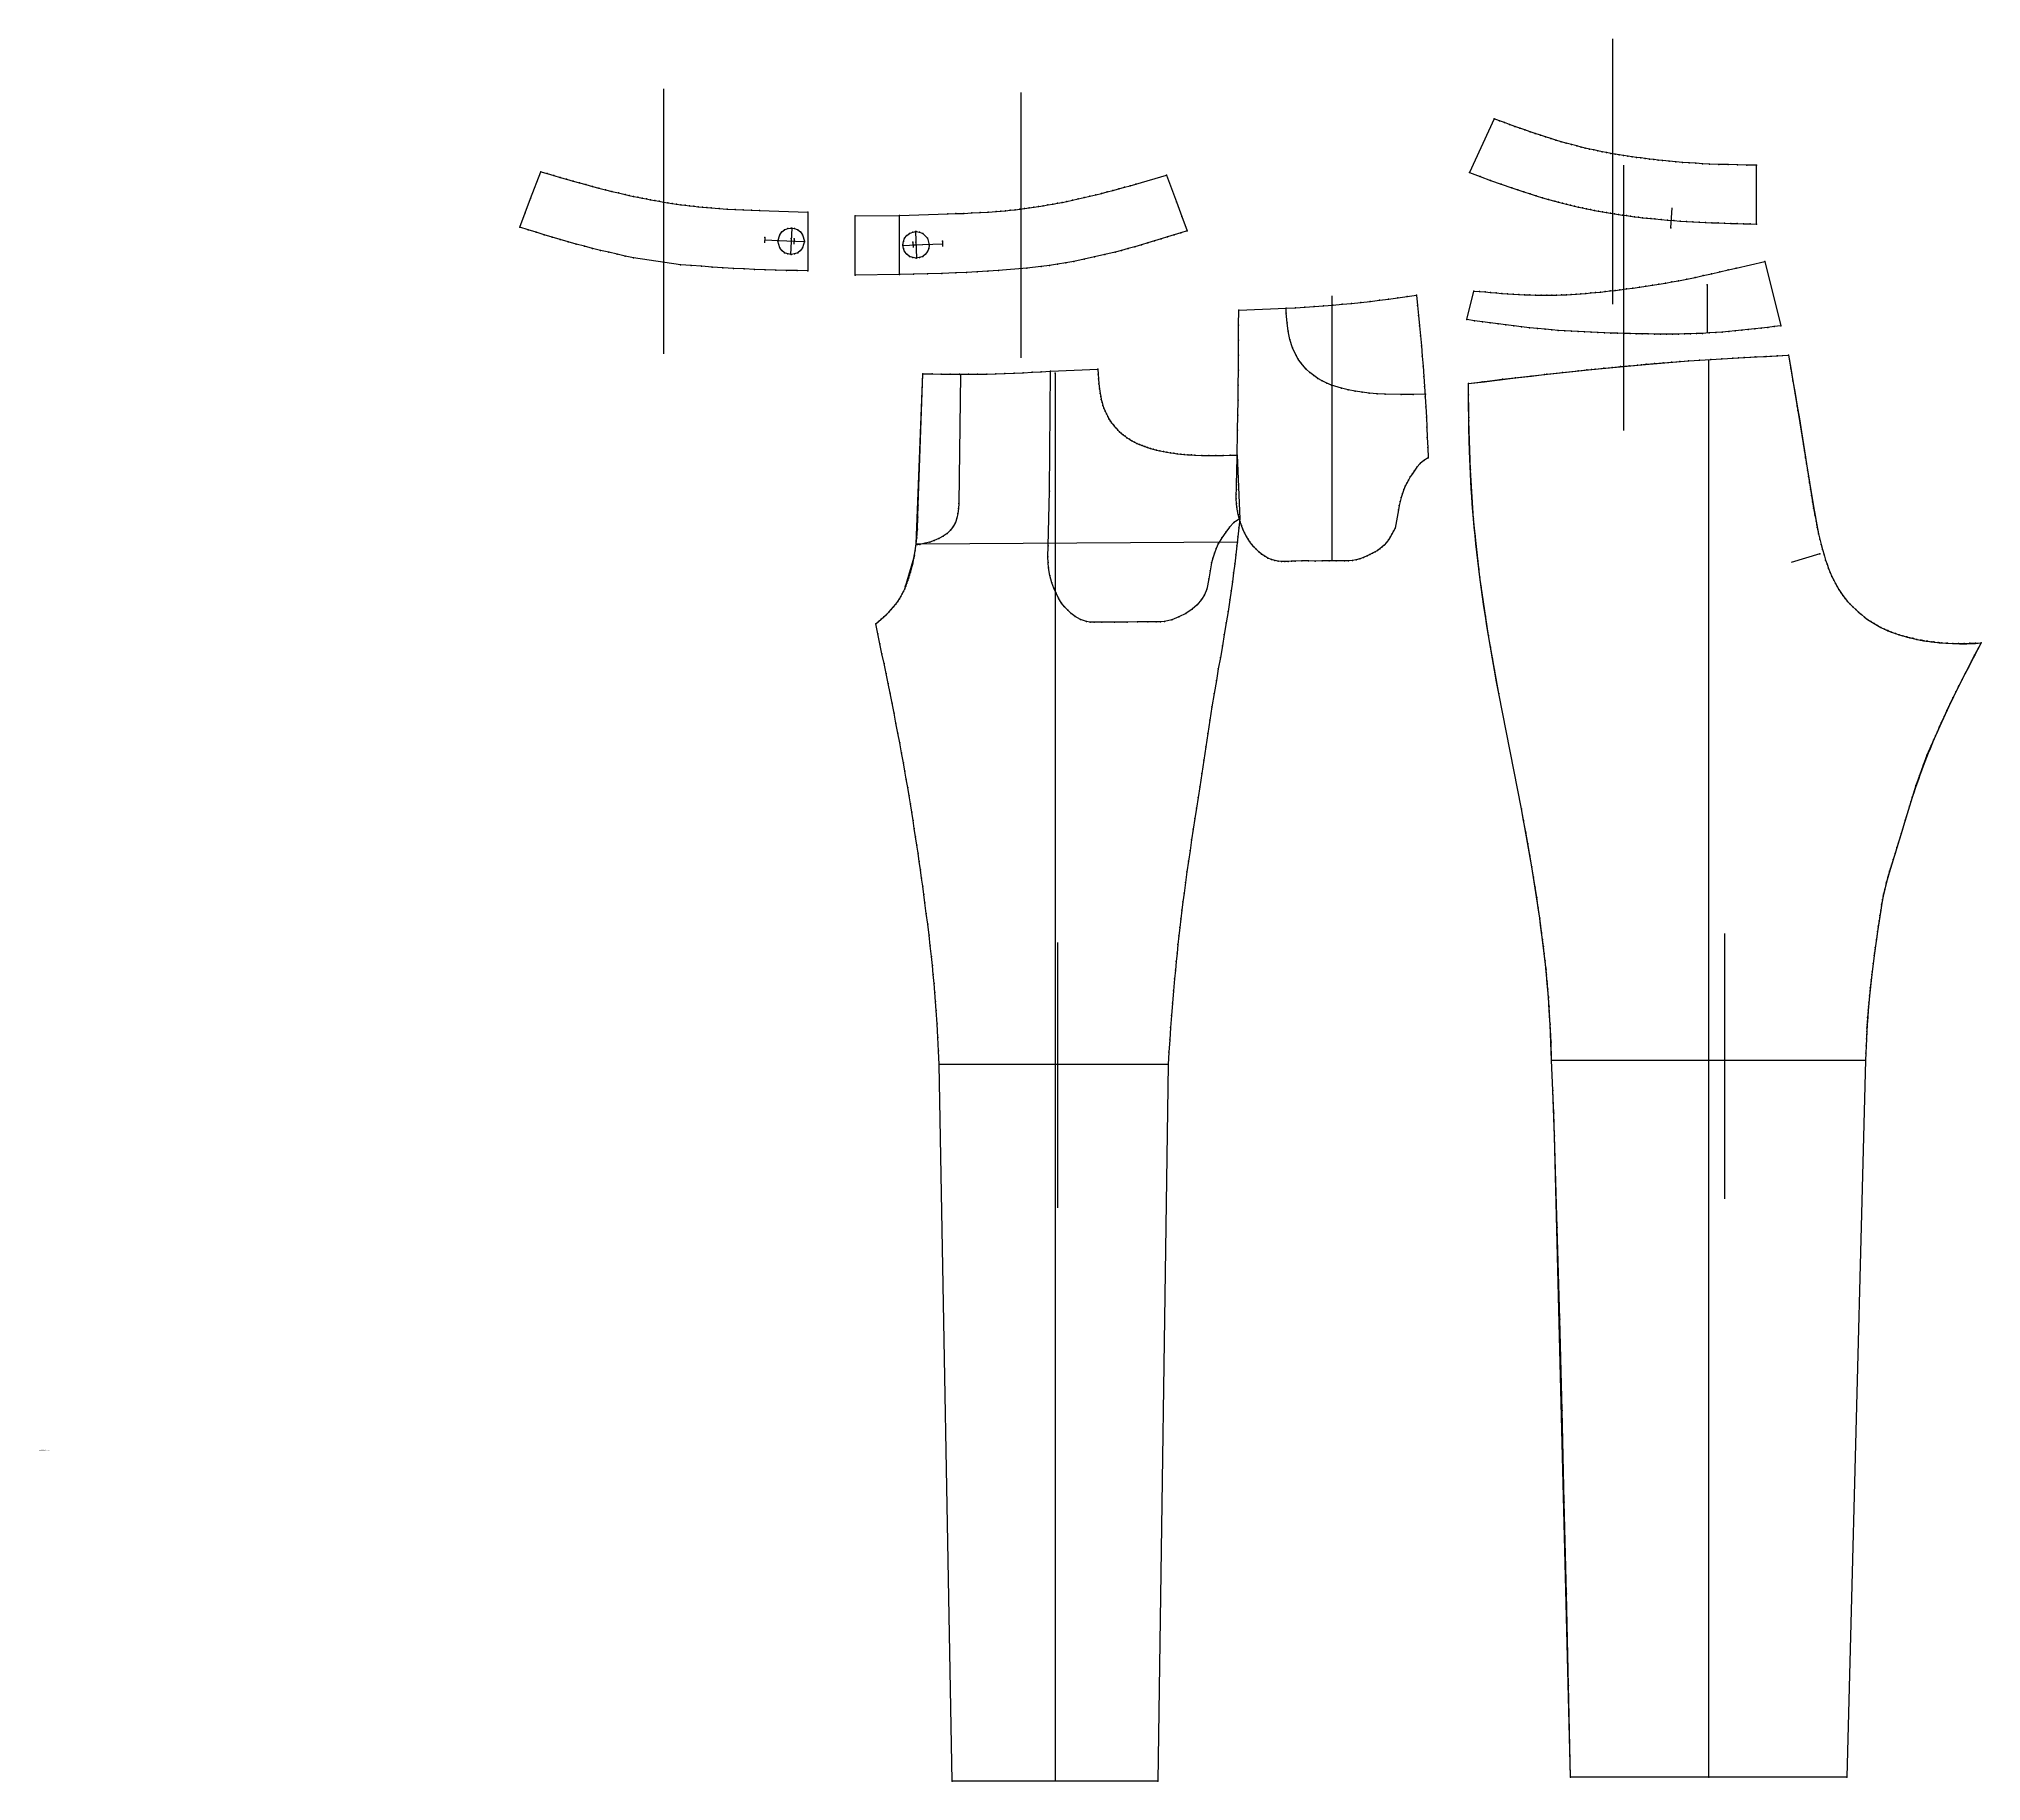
# Model space of a CAD drawing. Extents: x 0 to 1318, y -225 to 958.
import ezdxf

# ---------------------------------------------------------------- set-up
doc = ezdxf.new("R2010")
doc.units = 0

# ---------------------------------------------------------------- blocks, each defined once
blk = doc.blocks.new('BLK_1_1_M')
at = {"layer": '1'}
blk.add_lwpolyline([(1039.460938, -221.726318), (1038.084351, -159.564514), (1036.686157, -97.421814), (1035.244141, -35.291412), (1033.735718, 26.833588), (1032.138306, 88.959991), (1030.429565, 151.094757), (1028.586914, 213.24469), (1028.098145, 228.638031), (1027.543213, 244.02887), (1026.661865, 264.544495), (1026.418823, 270.591614), (1026.168091, 276.636536), (1025.901367, 282.679077), (1025.610962, 288.719238), (1025.288452, 294.756775), (1024.926025, 300.79187), (1024.515625, 306.824219), (1024.04895, 312.853882), (1023.631287, 317.674133), (1023.175781, 322.490112), (1022.685547, 327.302307), (1022.163391, 332.111206), (1021.612305, 336.917114), (1021.035217, 341.720398), (1020.43512, 346.521545), (1019.81488, 351.320923), (1019.17749, 356.118958), (1018.525879, 360.916077), (1017.55304, 367.91394), (1016.550415, 374.904297), (1015.51123, 381.887695), (1014.428772, 388.864746), (1013.296387, 395.83606), (1011.952332, 403.703369), (1010.548889, 411.557922), (1009.0979, 419.403564), (1007.611145, 427.243835), (1006.100342, 435.082397), (990.798828, 513.432983), (989.31488, 521.276489), (987.857849, 529.12207), (986.437439, 536.973267), (985.063416, 544.833313), (983.745544, 552.705505), (982.69574, 559.276306), (981.689026, 565.851807), (980.721924, 572.432495), (979.791077, 579.018616), (978.892944, 585.610718), (978.02417, 592.209167), (977.301636, 597.866394), (976.6026, 603.52478), (975.930847, 609.185242), (975.290405, 614.848755), (974.685059, 620.516174), (974.118774, 626.188477), (973.595459, 631.866577), (973.166199, 636.95282), (972.773499, 642.041016), (972.416077, 647.131165), (972.092529, 652.223145), (971.801575, 657.317078), (971.54187, 662.412964), (971.312012, 667.510986), (971.110718, 672.610962), (970.936646, 677.712952), (970.723083, 685.365479), (970.558594, 693.016357), (970.433228, 700.666748), (970.337158, 708.317505), (970.260498, 715.969849), (970.193359, 723.624878), (980.841187, 724.911194), (991.486511, 726.191162), (1002.131409, 727.458923), (1012.77771, 728.708679), (1023.427551, 729.934265), (1034.082886, 731.130005), (1044.745728, 732.289856), (1050.48999, 732.897461), (1056.234619, 733.492126), (1061.979736, 734.073303), (1067.725708, 734.640381), (1073.472412, 735.19281), (1079.220337, 735.729919), (1084.969604, 736.251221), (1090.720215, 736.756042), (1096.472534, 737.243774), (1102.226807, 737.713928), (1107.983032, 738.165894), (1113.741577, 738.598938), (1119.502441, 739.012695), (1127.044067, 739.524536), (1134.585693, 740.005676), (1142.127808, 740.4599), (1149.670654, 740.891113), (1157.214355, 741.303223), (1164.759521, 741.699951), (1172.306152, 742.085327), (1179.854614, 742.463196), (1187.405273, 742.837402), (1188.909302, 734.19928), (1190.40564, 725.562073), (1191.888184, 716.923828), (1193.35083, 708.282227), (1194.787476, 699.635437), (1196.191895, 690.981018), (1197.558105, 682.317017), (1198.225342, 677.981873), (1198.885254, 673.646057), (1199.542236, 669.310303), (1200.200684, 664.975342), (1200.865234, 660.641785), (1201.540283, 656.310425), (1202.230225, 651.981995), (1202.939819, 647.657166), (1203.673462, 643.33667), (1204.435425, 639.02124), (1205.230469, 634.711609), (1206.062988, 630.408447), (1206.937256, 626.112549), (1207.858154, 621.824463), (1208.679321, 618.199036), (1209.549438, 614.586182), (1210.482178, 610.990173), (1211.491455, 607.4151), (1212.59082, 603.865173), (1213.534912, 601.07312), (1214.549805, 598.306702), (1215.642822, 595.570557), (1216.821411, 592.869507), (1218.092529, 590.208191), (1219.210693, 588.055176), (1220.396484, 585.93866), (1221.651489, 583.86322), (1222.977051, 581.833435), (1224.375, 579.854004), (1225.846436, 577.929504), (1227.51416, 575.922241), (1229.261597, 573.984009), (1231.082886, 572.112976), (1232.972046, 570.30719), (1234.923218, 568.564819), (1236.93042, 566.883972), (1238.990967, 565.262451), (1241.099854, 563.707703), (1243.257324, 562.225464), (1245.463135, 560.821106), (1247.717407, 559.500183), (1250.02002, 558.268311), (1252.43457, 557.099426), (1254.892578, 556.023865), (1257.388916, 555.033691), (1259.917847, 554.120972), (1262.473877, 553.277954), (1265.051758, 552.49646), (1267.401733, 551.836365), (1269.762939, 551.221436), (1272.134277, 550.651733), (1274.515259, 550.127502), (1276.904785, 549.648682), (1279.302124, 549.215637), (1281.706299, 548.828308), (1284.116577, 548.486938), (1286.532104, 548.19165), (1288.951904, 547.942566), (1291.375244, 547.739807), (1295.188843, 547.513), (1299.006104, 547.385681), (1302.826416, 547.341248), (1306.64978, 547.363037), (1310.475464, 547.434204), (1314.303345, 547.538025), (1318.132813, 547.657959), (1315.959229, 543.529053), (1313.78894, 539.399536), (1311.625, 535.267883), (1309.470215, 531.132263), (1307.327637, 526.991333), (1305.200439, 522.843262), (1303.091553, 518.686523), (1301.003784, 514.519531), (1298.940308, 510.340637), (1296.904175, 506.148254), (1294.898193, 501.940674), (1292.925415, 497.716309), (1290.988892, 493.473694), (1289.687256, 490.562134), (1288.404297, 487.642395), (1287.139893, 484.7146), (1285.894043, 481.778687), (1284.666748, 478.835083), (1283.458008, 475.883728), (1282.267822, 472.924927), (1281.096191, 469.95874), (1279.943115, 466.985168), (1278.808472, 464.004578), (1277.692505, 461.017029), (1276.594971, 458.022705), (1275.515991, 455.021667), (1274.455566, 452.014038), (1273.413574, 449.000061), (1272.390015, 445.979797), (1271.38501, 442.953552), (1270.39856, 439.921265), (1269.43042, 436.883179), (1266.563599, 427.550842), (1263.766479, 418.199646), (1260.931641, 408.850525), (1259.683838, 404.850586), (1258.429321, 400.853333), (1257.187256, 396.853882), (1255.976318, 392.847168), (1254.81604, 388.828491), (1253.725098, 384.792847), (1252.722656, 380.735352), (1251.928955, 377.162842), (1251.20752, 373.574646), (1250.547852, 369.973022), (1249.938965, 366.360168), (1249.370361, 362.738342), (1248.831177, 359.109802), (1248.310791, 355.476746), (1247.79834, 351.841553), (1247.03125, 346.40332), (1246.268555, 340.968201), (1245.519531, 335.534607), (1244.793579, 330.100525), (1244.099854, 324.664429), (1243.447754, 319.224548), (1242.846558, 313.779175), (1242.305664, 308.326416), (1241.881104, 303.474182), (1241.506104, 298.618225), (1241.174194, 293.758789), (1240.879272, 288.896118), (1240.615112, 284.030518), (1240.375488, 279.162231), (1240.154175, 274.291626), (1239.944946, 269.418884), (1239.741699, 264.544373), (1226.941406, -221.725708)], close=True, dxfattribs=at)
at = {"layer": '2'}
for p in [(1119.502441, 739.012695), (1153.453857, 741.14209), (1187.405273, 742.837402), (1187.405273, 742.837402), (993.376953, 726.659058), (1021.832703, 729.858582), (1053.793213, 733.215759), (1087.626221, 736.409668), (970.193359, 723.624878), (970.193359, 723.624878), (1193.710083, 705.475891), (970.344727, 698.284668), (1199.001953, 673.202393), (971.490967, 665.040283), (973.595459, 631.866577), (1208.663818, 608.055908), (978.024109, 592.209167), (983.745544, 552.705505), (1318.132813, 547.657959), (1318.132813, 547.657959), (1313.690674, 539.455688), (1302.52124, 517.785278), (990.798828, 513.432983), (1006.100342, 435.082397), (1269.43042, 436.883179), (1260.881836, 408.688782), (1013.296326, 395.83606), (1018.525818, 360.916077), (1022.844727, 325.872192), (1026.660645, 264.544373), (1026.661865, 264.544495), (1026.661865, 264.544495), (1239.741699, 264.544373), (1239.741699, 264.544373), (1027.543213, 244.02887), (1028.586914, 213.24469), (1039.460938, -221.726318), (1039.460938, -221.726318), (1133.324463, -221.725708), (1226.941284, -221.725708), (1226.941406, -221.725708)]:
    blk.add_point(p, dxfattribs=at)
at = {"layer": '3'}
for p in [(1107.983032, 738.165894), (1113.741577, 738.598938), (1119.502441, 739.012695), (1127.044067, 739.524536), (1134.585693, 740.005676), (1142.127808, 740.4599), (1149.670654, 740.891113), (1157.214355, 741.303223), (1164.759521, 741.699951), (1172.306152, 742.085327), (1179.854614, 742.463196), (991.486511, 726.191162), (1002.131409, 727.458923), (1012.77771, 728.708679), (1023.427551, 729.934265), (1034.082886, 731.130005), (1044.745728, 732.289856), (1050.48999, 732.897461), (1056.234619, 733.492126), (1061.979736, 734.073303), (1067.725708, 734.640381), (1073.472412, 735.19281), (1079.220337, 735.729919), (1084.969604, 736.251221), (1090.720215, 736.756042), (1096.472534, 737.243774), (1102.226807, 737.713928), (1188.909302, 734.19928), (1190.40564, 725.562073), (970.260498, 715.969849), (979.519531, 724.878906), (980.841187, 724.911194), (1191.888184, 716.923828), (970.337158, 708.317505), (970.433228, 700.666748), (1193.35083, 708.282227), (1194.787476, 699.635437), (970.558594, 693.016357), (1196.191895, 690.981018), (970.723083, 685.365479), (970.936646, 677.712952), (971.110718, 672.610962), (1197.558105, 682.317017), (1198.225342, 677.981873), (1198.885254, 673.646057), (971.312012, 667.510986), (971.54187, 662.412964), (1199.542236, 669.310303), (1200.200684, 664.975342), (1200.865234, 660.641785), (971.801575, 657.317078), (972.092529, 652.223145), (972.416077, 647.131165), (1201.540283, 656.310425), (1201.564209, 656.674194), (1202.230225, 651.981995), (1202.939819, 647.657166), (972.773499, 642.041016), (973.166199, 636.95282), (1203.673462, 643.33667), (1204.387695, 640.19696), (1204.435425, 639.02124), (1205.230469, 634.711609), (1205.477539, 634.05957), (973.595459, 631.866577), (974.118774, 626.188477), (974.685059, 620.516174), (1206.062988, 630.408447), (1206.61792, 627.933594), (1206.937256, 626.112549), (1207.858154, 621.824463), (1207.858154, 621.824463), (975.290405, 614.848755), (975.930847, 609.185242), (1208.66394, 618.195984), (1208.679321, 618.199036), (1209.530518, 614.58252), (1209.549438, 614.586182), (1210.467529, 610.987305), (1210.482178, 610.990173), (1211.484375, 607.413757), (1211.491455, 607.4151), (976.6026, 603.52478), (977.301636, 597.866394), (1212.59082, 603.865173), (1212.59082, 603.865173), (1213.534912, 601.07312), (1213.53772, 601.07373), (1214.549805, 598.306702), (1214.553345, 598.307373), (1215.642822, 595.570557), (1215.645752, 595.571045), (978.02417, 592.209167), (978.892944, 585.610718), (1216.821411, 592.869507), (1216.822876, 592.86969), (1218.092529, 590.208191), (1218.092529, 590.208191), (1219.209961, 588.055054), (1219.210693, 588.055176), (1220.395508, 585.938477), (1220.396484, 585.93866), (1221.650513, 583.863037), (1221.651489, 583.86322), (1222.97644, 581.833313), (1222.977051, 581.833435), (979.791077, 579.018616), (980.721924, 572.432495), (1224.374634, 579.854004), (1224.375, 579.854004), (1225.846436, 577.929504), (1225.846436, 577.929504), (1227.51416, 575.922241), (1227.514404, 575.922241), (1229.261597, 573.984009), (1229.261963, 573.983887), (1231.082886, 572.112976), (1231.083252, 572.112793), (1232.972046, 570.30719), (1232.972412, 570.307007), (1234.923218, 568.564819), (1234.923462, 568.564697), (1236.93042, 566.883972), (1236.93042, 566.883972), (981.689026, 565.851807), (982.69574, 559.276306), (1238.990601, 565.262695), (1238.990967, 565.262451), (1241.099365, 563.708252), (1241.099854, 563.707703), (1243.256592, 562.226074), (1243.257324, 562.225464), (1245.462402, 560.821777), (1245.463135, 560.821106), (1247.716919, 559.50061), (1247.717407, 559.500183), (1250.02002, 558.268311), (1250.02002, 558.268311), (1252.43457, 557.099426), (1252.435303, 557.098572), (1254.892578, 556.023865), (1254.894287, 556.021973), (1257.388916, 555.033691), (1257.391113, 555.030945), (1259.917847, 554.120972), (1259.920166, 554.118042), (983.745544, 552.705505), (985.063416, 544.833313), (1262.473877, 553.277954), (1262.475586, 553.275757), (1265.051758, 552.49646), (1265.051758, 552.49646), (1267.401733, 551.836365), (1268.203857, 551.625854), (1269.762939, 551.221436), (1271.373779, 550.838135), (1272.134277, 550.651733), (1274.515259, 550.127502), (1274.560791, 550.133057), (1276.904785, 549.648682), (1277.763794, 549.510132), (1279.302124, 549.215637), (1280.981934, 548.968994), (1281.706299, 548.828308), (1284.116577, 548.486938), (1285.463867, 548.350464), (1286.532104, 548.19165), (1288.951904, 547.942566), (1289.962891, 547.867004), (1291.375244, 547.739807), (1294.476685, 547.495911), (1295.188843, 547.513), (1299.006104, 547.385681), (1299.025146, 547.22406), (1302.826416, 547.341248), (1303.575684, 547.085754), (1306.64978, 547.363037), (1308.126709, 547.122803), (1310.475464, 547.434204), (1314.130127, 547.426697), (1314.303345, 547.538025), (1315.959229, 543.529053), (986.437439, 536.973267), (987.857849, 529.12207), (1309.470215, 531.132263), (1311.625, 535.267883), (1313.78894, 539.399536), (989.31488, 521.276489), (1301.003784, 514.519531), (1303.091553, 518.686523), (1305.200439, 522.843262), (1307.327637, 526.991333), (990.798828, 513.432983), (1294.898193, 501.940674), (1296.152832, 504.616699), (1296.904175, 506.148254), (1298.940308, 510.340637), (1289.687256, 490.562134), (1290.017578, 491.338684), (1290.988892, 493.473694), (1292.925415, 497.716309), (1283.458008, 475.883728), (1284.1521, 478.138611), (1284.666748, 478.835083), (1285.894043, 481.778687), (1287.139893, 484.7146), (1288.404297, 487.642395), (1278.697998, 464.774353), (1278.808472, 464.004578), (1279.943115, 466.985168), (1281.096191, 469.95874), (1281.346558, 471.487823), (1282.267822, 472.924927), (1273.413574, 449.000061), (1273.878662, 450.896484), (1274.455566, 452.014038), (1275.515991, 455.021667), (1276.209473, 457.863556), (1276.594971, 458.022705), (1277.692505, 461.017029), (1006.100342, 435.082397), (1269.43042, 436.883179), (1270.39856, 439.921265), (1271.38501, 442.953552), (1272.390015, 445.979797), (1007.611145, 427.243835), (1266.563599, 427.550842), (1009.0979, 419.403564), (1010.548889, 411.557922), (1260.931641, 408.850525), (1263.766479, 418.199646), (1011.952332, 403.703369), (1013.296387, 395.83606), (1257.187256, 396.853882), (1258.429321, 400.853333), (1259.683838, 404.850586), (1014.428772, 388.864746), (1253.725098, 384.792847), (1253.899658, 385.439667), (1254.81604, 388.828491), (1255.200439, 390.111969), (1255.976318, 392.847168), (1256.578857, 394.764893), (1015.51123, 381.887695), (1016.550415, 374.904297), (1250.547852, 369.973022), (1250.800293, 371.16333), (1251.20752, 373.574646), (1251.695557, 375.962952), (1251.928955, 377.162842), (1252.722656, 380.735352), (1252.722656, 380.735352), (1017.55304, 367.91394), (1018.525879, 360.916077), (1019.17749, 356.118958), (1248.831177, 359.109802), (1249.370361, 362.738342), (1249.938965, 366.360168), (1249.994385, 366.345154), (1019.81488, 351.320923), (1020.43512, 346.521545), (1247.03125, 346.40332), (1247.79834, 351.841553), (1247.79834, 351.841553), (1248.310791, 355.476746), (1021.035217, 341.720398), (1021.612305, 336.917114), (1022.163391, 332.111206), (1244.793579, 330.100525), (1245.519531, 335.534607), (1245.679199, 337.290283), (1246.268555, 340.968201), (1022.685547, 327.302307), (1023.175781, 322.490112), (1023.631287, 317.674133), (1023.69989, 316.69519), (1243.447754, 319.224548), (1243.831055, 322.703186), (1244.099854, 324.664429), (1024.04895, 312.853882), (1024.458374, 307.510986), (1024.515625, 306.824219), (1241.881104, 303.474182), (1242.291748, 308.180603), (1242.305664, 308.326416), (1242.846558, 313.779175), (1024.926025, 300.79187), (1025.05896, 298.31015), (1025.288452, 294.756775), (1241.078369, 293.628357), (1241.174194, 293.758789), (1241.506104, 298.618225), (1241.64209, 300.908112), (1025.580322, 289.103394), (1025.610962, 288.719238), (1025.901367, 282.679077), (1026.234619, 276.830688), (1240.233643, 279.098755), (1240.375488, 279.162231), (1240.606323, 286.366302), (1240.615112, 284.030518), (1240.879272, 288.896118), (1026.168091, 276.636536), (1026.418823, 270.591614), (1239.944946, 269.418884), (1240.154175, 274.291626), (1027.543213, 244.02887), (1028.098145, 228.638031), (1028.586914, 213.24469), (1030.429565, 151.094757), (1032.138306, 88.959991), (1033.735718, 26.833588), (1035.244141, -35.291412), (1036.686157, -97.421814), (1038.084351, -159.564514)]:
    blk.add_point(p, dxfattribs=at)
at = {"layer": '7'}
blk.add_line((1144.163086, 170.555542), (1144.163086, 350.555542), dxfattribs=at)
at = {"layer": '8'}
blk.add_lwpolyline([(1039.460938, -221.726318), (1028.586914, 213.24469), (1027.543213, 244.02887), (1026.661865, 264.544495), (1026.234619, 276.830688), (1025.580322, 289.103394), (1025.05896, 298.31015), (1024.458374, 307.510986), (1023.69989, 316.69519), (1022.844727, 325.872192), (1018.525818, 360.916077), (1013.296326, 395.83606), (1006.100342, 435.082397), (990.798828, 513.432983), (983.745544, 552.705505), (978.024109, 592.209167), (973.595459, 631.866577), (971.490967, 665.040283), (970.344727, 698.284668), (970.193359, 723.624878), (979.519531, 724.878906), (993.376953, 726.659058), (1021.832703, 729.858582), (1053.793213, 733.215759), (1087.626221, 736.409668), (1119.502441, 739.012695), (1153.453857, 741.14209), (1187.405273, 742.837402), (1193.710083, 705.475891), (1199.001953, 673.202393), (1201.564209, 656.674194), (1204.387695, 640.19696), (1205.477539, 634.05957), (1206.61792, 627.933594), (1207.858154, 621.824463), (1208.66394, 618.195984), (1209.530518, 614.58252), (1210.467529, 610.987305), (1211.484375, 607.413757), (1212.59082, 603.865173), (1213.53772, 601.07373), (1214.553345, 598.307373), (1215.645752, 595.571045), (1216.822876, 592.86969), (1218.092529, 590.208191), (1219.209961, 588.055054), (1220.395508, 585.938477), (1221.650513, 583.863037), (1222.97644, 581.833313), (1224.374634, 579.854004), (1225.846436, 577.929504), (1227.514404, 575.922241), (1229.261963, 573.983887), (1231.083252, 572.112793), (1232.972412, 570.307007), (1234.923462, 568.564697), (1236.93042, 566.883972), (1238.990601, 565.262695), (1241.099365, 563.708252), (1243.256592, 562.226074), (1245.462402, 560.821777), (1247.716919, 559.50061), (1250.02002, 558.268311), (1252.435303, 557.098572), (1254.894287, 556.021973), (1257.391113, 555.030945), (1259.920166, 554.118042), (1262.475586, 553.275757), (1265.051758, 552.49646), (1268.203857, 551.625854), (1271.373779, 550.838135), (1274.560791, 550.133057), (1277.763794, 549.510132), (1280.981934, 548.968994), (1285.463867, 548.350464), (1289.962891, 547.867004), (1294.476685, 547.495911), (1299.025146, 547.22406), (1303.575684, 547.085754), (1308.126709, 547.122803), (1314.130127, 547.426697), (1318.132813, 547.657959), (1313.690674, 539.455688), (1302.52124, 517.785278), (1296.152832, 504.616699), (1290.017578, 491.338684), (1284.1521, 478.138611), (1281.346558, 471.487823), (1278.697998, 464.774353), (1276.209473, 457.863556), (1273.878662, 450.896484), (1269.43042, 436.883179), (1260.881836, 408.688782), (1256.578857, 394.764893), (1255.200439, 390.111969), (1253.899658, 385.439667), (1252.722656, 380.735352), (1251.695557, 375.962952), (1250.800293, 371.16333), (1249.994385, 366.345154), (1247.79834, 351.841553), (1245.679199, 337.290283), (1243.831055, 322.703186), (1242.291748, 308.180603), (1241.64209, 300.908112), (1241.078369, 293.628357), (1240.606323, 286.366302), (1240.233643, 279.098755), (1239.741699, 264.544373), (1226.941284, -221.725708), (1039.460938, -221.726318)], close=True, dxfattribs=at)
for points in [[(1133.324463, -221.725708), (1133.324463, 739.944092)], [(1208.663818, 608.055908), (1189.249756, 602.3479)], [(1026.660645, 264.544373), (1239.741699, 264.544861)]]:
    blk.add_lwpolyline(points, dxfattribs=at)
blk = doc.blocks.new('BLK_2_1_M')
at = {"layer": '1'}
blk.add_lwpolyline([(619.915344, -224.528137), (610.916382, 261.741882), (610.486755, 270.90686), (610.034058, 280.067139), (609.534668, 289.22467), (608.964722, 298.381348), (608.535339, 304.483398), (608.064941, 310.580566), (607.553711, 316.673706), (607.001892, 322.763306), (606.409668, 328.849854), (605.777283, 334.934326), (604.967346, 342.229919), (604.108521, 349.517212), (603.208679, 356.798828), (602.275452, 364.077454), (601.316772, 371.355774), (600.565308, 376.96106), (599.803223, 382.564087), (599.029907, 388.164917), (598.244812, 393.763489), (597.447449, 399.359863), (596.637207, 404.953918), (595.81366, 410.545654), (594.976135, 416.135132), (594.124268, 421.722168), (593.257385, 427.306885), (592.375, 432.88916), (591.476624, 438.469055), (590.561646, 444.04657), (589.629578, 449.621521), (588.67981, 455.193909), (587.711975, 460.763855), (586.725342, 466.33136), (585.502075, 473.08728), (584.252686, 479.837219), (582.979248, 486.581543), (581.683716, 493.321045), (580.368042, 500.056274), (579.034363, 506.787659), (577.68457, 513.515869), (576.320618, 520.241577), (574.94458, 526.96521), (573.558472, 533.687317), (572.164185, 540.40863), (570.763733, 547.129639), (569.359192, 553.850952), (567.952454, 560.573059), (569.785889, 562.158447), (571.60675, 563.752441), (573.40271, 565.364014), (575.161316, 567.002441), (576.8703, 568.67688), (578.517273, 570.396606), (580.089966, 572.170776), (581.575928, 574.008606), (582.962891, 575.919128), (584.018494, 577.54303), (585.003723, 579.216064), (585.923218, 580.933167), (586.781677, 582.689331), (587.583801, 584.479675), (588.334229, 586.299072), (589.03772, 588.142578), (589.698853, 590.005249), (590.322449, 591.88208), (590.913086, 593.768005), (591.475464, 595.658081), (592.778076, 600.435974), (593.865601, 605.242859), (594.708618, 610.107056), (595.412231, 615.004578), (600.006958, 730.269775), (606.189819, 730.171875), (612.370605, 730.082947), (618.549988, 730.012085), (624.728394, 729.968384), (630.906555, 729.960632), (637.084839, 729.99823), (643.263977, 730.089966), (649.442078, 730.241882), (655.617249, 730.44812), (661.790466, 730.699341), (667.962524, 730.986816), (674.134521, 731.30127), (680.30719, 731.633972), (686.481567, 731.975586), (718.731262, 733.392273), (718.900269, 730.081726), (719.100647, 726.774963), (719.36499, 723.474121), (719.725586, 720.181885), (720.214966, 716.900452), (720.598694, 714.862488), (721.049011, 712.83606), (721.570618, 710.826599), (722.168335, 708.839539), (722.846863, 706.880188), (723.610901, 704.954041), (724.465271, 703.066406), (725.414673, 701.222778), (726.223267, 699.818848), (727.089722, 698.447388), (728.011841, 697.110291), (728.987305, 695.80957), (730.013733, 694.546997), (731.088867, 693.324585), (732.210449, 692.144226), (733.376099, 691.007751), (734.583557, 689.917114), (735.830505, 688.874207), (737.114624, 687.880981), (738.433655, 686.93927), (740.062744, 685.876709), (741.734497, 684.888367), (743.445007, 683.970154), (745.19043, 683.118225), (746.967041, 682.328674), (748.770874, 681.597717), (750.598145, 680.921143), (752.445068, 680.295349), (754.3078, 679.716309), (756.182434, 679.180054), (758.503174, 678.57373), (760.834412, 678.024658), (763.175171, 677.530029), (765.524658, 677.087219), (767.881897, 676.693481), (770.245972, 676.346191), (772.616028, 676.042603), (774.991089, 675.78009), (777.3703, 675.555786), (779.752808, 675.367188), (782.137573, 675.211426), (784.523804, 675.085938), (789.302734, 674.91626), (794.081055, 674.840454), (798.859131, 674.839355), (803.637451, 674.894165), (808.416443, 674.985779), (813.196655, 675.095154), (815.043579, 631.901367), (814.370605, 625.780457), (813.692139, 619.661865), (813.002441, 613.546143), (812.295776, 607.433533), (811.566284, 601.324463), (810.80835, 595.21936), (810.016113, 589.118591), (809.183838, 583.022583), (808.305847, 576.931641), (807.105713, 569.110352), (805.838501, 561.301208), (804.521606, 553.500732), (803.172363, 545.705261), (801.808105, 537.911438), (800.446045, 530.115662), (799.103638, 522.314392), (797.596375, 513.305237), (796.131653, 504.292053), (794.701904, 495.275208), (793.299438, 486.255005), (791.916748, 477.231689), (790.546143, 468.205505), (789.180054, 459.176819), (787.810852, 450.146057), (786.709778, 442.922424), (785.606567, 435.700806), (784.505249, 428.480225), (783.410034, 421.259583), (782.325134, 414.037964), (781.254578, 406.814392), (780.202637, 399.587646), (779.17334, 392.356873), (778.170837, 385.121033), (777.199341, 377.879089), (776.448486, 372.092346), (775.72052, 366.304016), (775.015808, 360.513611), (774.334473, 354.72113), (773.676697, 348.926147), (773.042786, 343.128601), (772.4328, 337.328247), (771.847107, 331.52478), (771.285767, 325.718018), (770.749084, 319.907654), (770.024536, 311.603638), (769.344116, 303.298462), (768.700317, 294.99176), (768.085815, 286.683167), (767.493164, 278.372253), (766.914917, 270.058533), (766.343628, 261.741882), (759.344055, -224.528137)], close=True, dxfattribs=at)
at = {"layer": '2'}
for p in [(600.006958, 730.269775), (625.49646, 729.515381), (686.481567, 731.975586), (689.62854, 730.821472), (718.731262, 733.392273), (813.196655, 675.095154), (685.77478, 650.722839), (596.66095, 641.056458), (624.361206, 642.290039), (815.043579, 631.901367), (815.043579, 631.900879), (594.21344, 607.192078), (595.412231, 615.004578), (595.412231, 615.004089), (685.050903, 613.589844), (813.484741, 616.028564), (587.952454, 585.671143), (792.585083, 584.089844), (567.952454, 560.573059), (738.472534, 561.848083), (610.916382, 261.741882), (766.343628, 261.741882), (766.343628, 261.741333), (619.915344, -224.528137), (759.344055, -224.528137)]:
    blk.add_point(p, dxfattribs=at)
at = {"layer": '3'}
for p in [(606.189819, 730.171875), (612.370605, 730.082947), (618.549988, 730.012085), (624.728394, 729.968384), (630.906555, 729.960632), (637.084839, 729.99823), (643.263977, 730.089966), (649.442078, 730.241882), (655.617249, 730.44812), (661.790466, 730.699341), (667.962524, 730.986816), (674.134521, 731.30127), (680.30719, 731.633972), (718.900269, 730.081726), (719.100647, 726.774963), (719.36499, 723.474121), (719.725586, 720.181885), (720.214966, 716.900452), (720.598694, 714.862488), (721.049011, 712.83606), (721.570618, 710.826599), (722.168335, 708.839539), (722.846863, 706.880188), (723.610901, 704.954041), (724.465271, 703.066406), (725.414673, 701.222778), (726.223267, 699.818848), (727.089722, 698.447388), (728.011841, 697.110291), (728.987305, 695.80957), (730.013733, 694.546997), (731.088867, 693.324585), (732.210449, 692.144226), (733.376099, 691.007751), (734.583557, 689.917114), (735.830505, 688.874207), (737.114624, 687.880981), (738.433655, 686.93927), (740.062744, 685.876709), (741.734497, 684.888367), (743.445007, 683.970154), (745.19043, 683.118225), (746.967041, 682.328674), (748.770874, 681.597717), (750.598145, 680.921143), (752.445068, 680.295349), (754.3078, 679.716309), (756.182434, 679.180054), (758.503174, 678.57373), (760.834412, 678.024658), (763.175171, 677.530029), (765.524658, 677.087219), (767.881897, 676.693481), (770.245972, 676.346191), (772.616028, 676.042603), (774.991089, 675.78009), (777.3703, 675.555786), (779.752808, 675.367188), (782.137573, 675.211426), (784.523804, 675.085938), (789.302734, 674.91626), (794.081055, 674.840454), (798.859131, 674.839355), (803.637451, 674.894165), (808.416443, 674.985779), (596.519775, 632.983276), (623.743591, 635.513855), (624.19519, 638.876038), (596.242249, 624.914185), (613.792358, 620.141541), (616.352173, 622.027893), (618.631287, 624.238281), (620.552612, 626.691467), (622.073608, 629.399963), (623.096558, 632.390686), (805.447693, 622.920959), (808.097778, 626.351746), (811.062866, 629.473083), (813.692139, 619.661865), (814.370605, 625.780457), (594.708618, 610.107056), (595.839478, 618.960083), (597.776794, 614.533752), (601.443787, 615.334656), (604.60498, 616.172058), (607.708374, 617.194153), (610.830994, 618.516968), (797.791382, 608.535278), (799.010193, 611.736328), (800.395142, 614.863647), (802.713257, 619.010376), (812.295776, 607.433533), (813.002441, 613.546143), (590.913086, 593.768005), (591.475464, 595.658569), (591.475464, 595.658081), (592.778076, 600.435974), (593.050171, 601.36438), (593.865601, 605.242859), (684.814087, 606.094788), (684.934204, 602.381714), (685.235229, 598.674866), (686.016479, 593.516235), (794.827515, 596.656982), (795.766296, 601.992859), (796.683472, 605.290161), (810.80835, 595.21936), (811.566284, 601.324463), (585.923218, 580.933167), (586.781677, 582.689331), (587.583801, 584.479675), (588.334229, 586.299072), (589.03772, 588.142578), (589.698853, 590.005249), (589.779419, 590.642517), (590.322449, 591.88208), (687.462952, 588.513367), (688.798218, 584.917786), (690.319458, 581.395874), (791.065247, 580.406738), (794.112183, 591.25946), (809.183838, 583.022583), (810.016113, 589.118591), (575.161316, 567.002441), (576.8703, 568.67688), (578.517273, 570.396606), (580.089966, 572.170776), (581.575928, 574.008606), (582.962891, 575.919128), (584.018494, 577.54303), (585.003723, 579.216064), (692.037842, 577.995972), (694.046265, 574.766663), (696.038696, 572.210022), (698.260132, 569.844788), (700.676514, 567.664673), (778.322388, 567.68689), (782.643677, 570.522339), (786.07019, 573.579773), (789.019348, 577.101379), (807.105713, 569.110352), (808.305847, 576.931641), (569.359192, 553.850952), (569.785889, 562.158447), (571.60675, 563.752441), (573.40271, 565.364014), (703.262573, 565.688354), (706.951538, 563.49646), (711.011536, 562.149048), (713.578247, 561.7948), (716.172729, 561.683289), (721.446167, 561.754944), (729.956421, 561.857056), (745.586975, 562.063965), (752.696167, 562.094788), (758.318726, 561.967773), (761.106506, 561.993164), (763.875366, 562.235046), (768.863159, 563.47876), (773.676392, 565.376892), (805.838501, 561.301208), (570.763733, 547.129639), (803.172363, 545.705261), (804.521606, 553.500732), (572.164185, 540.40863), (573.558472, 533.687317), (800.446045, 530.115662), (801.808105, 537.911438), (574.94458, 526.96521), (576.320618, 520.241577), (799.103638, 522.314392), (577.68457, 513.515869), (579.034363, 506.787659), (796.131653, 504.292053), (797.596375, 513.305237), (580.368042, 500.056274), (581.683716, 493.321045), (794.701904, 495.275208), (582.979248, 486.581543), (584.252686, 479.837219), (791.916748, 477.231689), (793.299438, 486.255005), (585.502075, 473.08728), (586.725342, 466.33136), (790.546143, 468.205505), (587.711975, 460.763855), (588.67981, 455.193909), (589.629578, 449.621521), (787.810852, 450.146057), (789.180054, 459.176819), (590.561646, 444.04657), (591.476624, 438.469055), (785.606567, 435.700806), (786.709778, 442.922424), (592.375, 432.88916), (593.257385, 427.306885), (784.505249, 428.480225), (594.124268, 421.722168), (594.976135, 416.135132), (595.81366, 410.545654), (782.325134, 414.037964), (783.410034, 421.259583), (596.637207, 404.953918), (597.447449, 399.359863), (780.202637, 399.587646), (781.254578, 406.814392), (598.244812, 393.763489), (599.029907, 388.164917), (599.803223, 382.564087), (778.170837, 385.121033), (779.17334, 392.356873), (600.565308, 376.96106), (601.316772, 371.355774), (776.448486, 372.092346), (777.199341, 377.879089), (602.275452, 364.077454), (603.208679, 356.798828), (775.015808, 360.513611), (775.72052, 366.304016), (604.108521, 349.517212), (773.042786, 343.128601), (773.676697, 348.926147), (774.334473, 354.72113), (604.967346, 342.229919), (605.777283, 334.934326), (771.847107, 331.52478), (772.4328, 337.328247), (606.409668, 328.849854), (607.001892, 322.763306), (607.553711, 316.673706), (770.749084, 319.907654), (771.285767, 325.718018), (608.064941, 310.580566), (608.535339, 304.483398), (769.344116, 303.298462), (770.024536, 311.603638), (608.964722, 298.381348), (768.700317, 294.99176), (609.534668, 289.22467), (610.034058, 280.067139), (767.493164, 278.372253), (768.085815, 286.683167), (610.486755, 270.90686), (766.914917, 270.058533)]:
    blk.add_point(p, dxfattribs=at)
at = {"layer": '7'}
blk.add_line((691.498047, 164.432068), (691.498047, 344.432068), dxfattribs=at)
at = {"layer": '8'}
for points in [[(595.412231, 615.004089), (595.839478, 618.960083), (596.242249, 624.914185), (596.519775, 632.983276), (596.66095, 641.056458), (600.006958, 730.269287)], [(625.49646, 729.515381), (624.358765, 642.578064)], [(685.050903, 613.589844), (685.77478, 650.722839), (686.480347, 731.992249)], [(689.62854, 730.821472), (689.629761, -224.528137)], [(624.361206, 642.290039), (624.19519, 638.876038), (623.743591, 635.513855), (623.096558, 632.390686), (622.073608, 629.399963), (620.552612, 626.691467), (618.631287, 624.238281), (616.352173, 622.027893), (613.792358, 620.141541), (610.830994, 618.516968), (607.708374, 617.194153), (604.60498, 616.172058), (601.443787, 615.334656), (597.776794, 614.533752), (595.313354, 614.092773)], [(815.043579, 631.900879), (811.062866, 629.473083), (808.097778, 626.351746), (805.447693, 622.920959), (802.713257, 619.010376), (800.395142, 614.863647), (799.010193, 611.736328), (797.791382, 608.535278), (796.683472, 605.290161), (795.766296, 601.992859), (794.827515, 596.656982), (794.112183, 591.25946), (792.585083, 584.089355)], [(813.484741, 616.028564), (595.370728, 614.62915)], [(738.472534, 561.848083), (729.956421, 561.857056), (721.446167, 561.754944), (716.172729, 561.683289), (713.578247, 561.7948), (711.011536, 562.149048), (706.951538, 563.49646), (703.262573, 565.688354), (700.676514, 567.664673), (698.260132, 569.844788), (696.038696, 572.210022), (694.046265, 574.766663), (692.037842, 577.995972), (690.319458, 581.395874), (688.798218, 584.917786), (687.462952, 588.513367), (686.016479, 593.516235), (685.235229, 598.674866), (684.934204, 602.381714), (684.814087, 606.094788), (685.050842, 613.590393)], [(792.585083, 584.089844), (791.065247, 580.406738), (789.019348, 577.101379), (786.07019, 573.579773), (782.643677, 570.522339), (778.322388, 567.68689), (773.676392, 565.376892), (768.863159, 563.47876), (763.875366, 562.235046), (761.106506, 561.993164), (758.318726, 561.967773), (752.696167, 562.094788), (745.586975, 562.063965), (738.472534, 561.847534)], [(766.343628, 261.741333), (610.916382, 261.741333)]]:
    blk.add_lwpolyline(points, dxfattribs=at)
blk.add_lwpolyline([(587.952454, 585.671143), (589.779419, 590.642517), (591.475464, 595.658569), (593.050171, 601.36438), (594.21344, 607.192078), (587.952454, 585.671143)], close=True, dxfattribs=at)
blk = doc.blocks.new('BLK_5_1_M')
at = {"layer": '1'}
blk.add_lwpolyline([(812.845581, 654.984131), (813.23114, 673.550232), (813.569458, 692.117004), (813.719543, 702.278076), (813.844849, 712.436646), (813.948914, 722.593628), (814.035278, 732.75), (814.107544, 742.906494), (814.169189, 753.064148), (814.223816, 763.223694), (814.274963, 773.386108), (846.52478, 774.76355), (852.861755, 775.151917), (859.195862, 775.549988), (865.526855, 775.967834), (871.854553, 776.415283), (878.17865, 776.902466), (884.498901, 777.43927), (890.815186, 778.035767), (897.124939, 778.698242), (903.42688, 779.420044), (909.722778, 780.191223), (916.014343, 781.002014), (922.303345, 781.842529), (928.591431, 782.703003), (934.880493, 783.573608), (935.584961, 776.692261), (936.282837, 769.812317), (936.967651, 762.932678), (937.632813, 756.052246), (938.272095, 749.170044), (938.878845, 742.284729), (939.446716, 735.395447), (939.969238, 728.500916), (940.44165, 721.606262), (940.868469, 714.710205), (941.256287, 707.812561), (941.611511, 700.913208), (941.940796, 694.012024), (942.250671, 687.108765), (942.547668, 680.203308), (942.838257, 673.295532), (940.008972, 671.529358), (937.411865, 669.510437), (935.193298, 667.049255), (933.242249, 664.315247), (931.915283, 662.313538), (930.636597, 660.289795), (929.420959, 658.237976), (928.283264, 656.152039), (927.238403, 654.02594), (926.301208, 651.853638), (925.329895, 649.179077), (924.506836, 646.446655), (923.801453, 643.671265), (923.183411, 640.867798), (922.622192, 638.051208), (920.379761, 625.483643), (919.308655, 623.433655), (918.210449, 621.409973), (917.056885, 619.438599), (915.819824, 617.545471), (914.471191, 615.756592), (912.982788, 614.0979), (911.573486, 612.78894), (910.057922, 611.58551), (908.452698, 610.476746), (906.774658, 609.451782), (905.040527, 608.499756), (903.267029, 607.609802), (901.471069, 606.771118), (899.018372, 605.71167), (896.535645, 604.795593), (893.999817, 604.090698), (891.404541, 603.645325), (888.766296, 603.42157), (886.113342, 603.362), (880.490845, 603.489014), (875.753357, 603.509216), (871.012268, 603.406494), (866.267151, 603.241821), (861.704895, 603.320557), (857.129517, 603.331421), (852.524597, 603.208679), (850.211914, 603.086365), (847.898132, 602.965576), (845.59198, 602.898621), (843.302185, 602.937744), (841.037354, 603.135193), (838.806274, 603.543213), (836.4198, 604.272705), (834.113159, 605.272461), (831.91272, 606.50061), (829.832092, 607.923828), (827.881714, 609.510559), (826.054749, 611.238953), (824.572998, 612.828857), (823.180725, 614.498779), (821.878601, 616.241211), (820.667175, 618.048523), (819.546997, 619.913208), (818.2724, 622.320129), (817.137329, 624.794006), (816.134766, 627.326111), (815.25769, 629.907593), (814.550537, 632.34436), (813.950684, 634.808716), (813.461304, 637.295471), (813.085632, 639.7995), (812.827087, 642.315491), (812.665344, 645.475342), (812.646484, 648.64093), (812.722534, 651.810974)], close=True, dxfattribs=at)
at = {"layer": '2'}
for p in [(934.880493, 783.573608), (814.274963, 773.386108), (846.52478, 774.76355), (940.992554, 716.489441), (942.838257, 673.295532), (812.845581, 654.984131), (920.379761, 625.483643), (866.267151, 603.241821)]:
    blk.add_point(p, dxfattribs=at)
at = {"layer": '3'}
for p in [(890.815186, 778.035767), (897.124939, 778.698242), (903.42688, 779.420044), (909.722778, 780.191223), (916.014343, 781.002014), (922.303345, 781.842529), (928.591431, 782.703003), (846.571167, 771.526245), (847.089966, 764.766724), (852.861755, 775.151917), (859.195862, 775.549988), (865.526855, 775.967834), (871.854553, 776.415283), (878.17865, 776.902466), (884.498901, 777.43927), (935.584961, 776.692261), (936.282837, 769.812317), (814.169189, 753.064148), (814.223816, 763.223694), (847.859009, 759.165344), (849.00769, 753.651917), (936.967651, 762.932678), (937.632813, 756.052246), (814.107544, 742.906494), (850.788696, 747.995605), (853.209351, 742.617004), (854.676941, 740.136536), (938.272095, 749.170044), (938.878845, 742.284729), (814.035278, 732.75), (856.333191, 737.777344), (860.140503, 733.457642), (862.601929, 731.179077), (865.214966, 729.074951), (867.961853, 727.156311), (870.842407, 725.447998), (939.446716, 735.395447), (939.969238, 728.500916), (813.844849, 712.436646), (813.948914, 722.593628), (873.988403, 723.911621), (877.241394, 722.613525), (883.977173, 720.574341), (888.65564, 719.459473), (893.372864, 718.524109), (898.126892, 717.763), (902.905396, 717.175232), (908.299622, 716.71167), (913.706177, 716.41864), (924.5448, 716.159729), (932.766296, 716.164307), (940.44165, 721.606262), (940.868469, 714.710205), (813.719543, 702.278076), (941.256287, 707.812561), (941.611511, 700.913208), (813.569458, 692.117004), (941.940796, 694.012024), (942.250671, 687.108765), (813.23114, 673.550232), (942.547668, 680.203308), (930.636597, 660.289795), (931.915283, 662.313538), (933.242249, 664.315247), (935.193298, 667.049255), (937.411865, 669.510437), (940.008972, 671.529358), (812.646484, 648.64093), (812.722534, 651.810974), (924.506836, 646.446655), (925.329895, 649.179077), (926.301208, 651.853638), (927.238403, 654.02594), (928.283264, 656.152039), (929.420959, 658.237976), (812.665344, 645.475342), (812.827087, 642.315491), (813.085632, 639.7995), (813.461304, 637.295471), (813.950684, 634.808716), (922.622192, 638.051208), (923.183411, 640.867798), (923.801453, 643.671265), (814.550537, 632.34436), (815.25769, 629.907593), (816.134766, 627.326111), (817.137329, 624.794006), (818.2724, 622.320129), (819.546997, 619.913208), (918.210449, 621.409973), (919.308655, 623.433655), (820.667175, 618.048523), (821.878601, 616.241211), (823.180725, 614.498779), (824.572998, 612.828857), (826.054749, 611.238953), (827.881714, 609.510559), (829.832092, 607.923828), (831.91272, 606.50061), (901.471069, 606.771118), (903.267029, 607.609802), (905.040527, 608.499756), (906.774658, 609.451782), (908.452698, 610.476746), (910.057922, 611.58551), (911.573486, 612.78894), (912.982788, 614.0979), (914.471191, 615.756592), (915.819824, 617.545471), (917.056885, 619.438599), (834.113159, 605.272461), (836.4198, 604.272705), (838.806274, 603.543213), (841.037354, 603.135193), (843.302185, 602.937744), (845.59198, 602.898621), (847.898132, 602.965576), (850.211914, 603.086365), (852.524597, 603.208679), (857.129517, 603.331421), (861.704895, 603.320557), (871.012268, 603.406494), (875.753357, 603.509216), (880.490845, 603.489014), (886.113342, 603.362), (888.766296, 603.42157), (891.404541, 603.645325), (893.999817, 604.090698), (896.535645, 604.795593), (899.018372, 605.71167)]:
    blk.add_point(p, dxfattribs=at)
at = {"layer": '7'}
blk.add_line((877.742371, 603.236084), (877.742371, 783.236084), dxfattribs=at)
at = {"layer": '8'}
blk.add_lwpolyline([(940.992554, 716.489441), (932.766296, 716.164307), (924.5448, 716.159729), (913.706177, 716.41864), (908.299622, 716.71167), (902.905396, 717.175232), (898.126892, 717.763), (893.372864, 718.524109), (888.65564, 719.459473), (883.977173, 720.574341), (877.241394, 722.613525), (873.988403, 723.911621), (870.842407, 725.447998), (867.961853, 727.156311), (865.214966, 729.074951), (862.601929, 731.179077), (860.140503, 733.457642), (856.333191, 737.777344), (854.676941, 740.136536), (853.209351, 742.617004), (850.788696, 747.995605), (849.00769, 753.651917), (847.859009, 759.165344), (847.089966, 764.766724), (846.571167, 771.526245), (846.526001, 774.785339)], dxfattribs=at)
blk = doc.blocks.new('BLK_7_1_M')
at = {"layer": '1'}
blk.add_lwpolyline([(554.043274, 797.27179), (554.043274, 837.526672), (584.043274, 837.645813), (616.852295, 838.766724), (622.322937, 838.95697), (627.791321, 839.161011), (633.257324, 839.392517), (638.720886, 839.665344), (644.181885, 839.993164), (649.640259, 840.389709), (652.856689, 840.660645), (656.070435, 840.959778), (659.281433, 841.286682), (662.489502, 841.641113), (665.694458, 842.022705), (668.896179, 842.431152), (672.094482, 842.86615), (675.289307, 843.327393), (678.480469, 843.814453), (681.667786, 844.327148), (684.851074, 844.865112), (688.030273, 845.427979), (691.2052, 846.015442), (694.375671, 846.627258), (697.541626, 847.263), (701.493286, 848.090881), (705.436279, 848.953369), (709.371033, 849.848206), (713.298157, 850.773315), (717.218262, 851.726563), (721.131897, 852.705811), (725.039612, 853.708862), (728.942017, 854.733704), (732.8396, 855.778076), (736.733032, 856.839905), (740.622803, 857.917053), (744.509583, 859.007385), (765.190796, 864.955505), (772.151184, 846.890381), (775.770691, 837.119324), (779.328979, 827.325195), (774.896423, 825.923096), (770.463745, 824.525696), (766.029419, 823.13739), (761.592224, 821.762695), (757.150635, 820.405884), (752.703369, 819.071533), (748.248962, 817.763916), (743.786072, 816.487488), (739.313354, 815.246704), (734.829346, 814.045898), (730.332642, 812.889526), (723.368835, 811.195313), (716.384583, 809.589539), (709.385132, 808.042297), (702.375427, 806.523743), (696.854004, 805.564148), (691.3302, 804.637634), (685.797485, 803.776794), (680.24939, 803.014282), (670.41803, 801.910645), (651.299011, 800.345337), (644.046387, 799.846313), (636.791992, 799.412537), (629.534058, 799.039978), (622.270874, 798.724792), (612.714783, 798.389099), (603.159973, 798.123352), (593.60376, 797.904175), (584.043274, 797.708069)], close=True, dxfattribs=at)
at = {"layer": '2'}
for p in [(765.190796, 864.955505), (554.043274, 837.526672), (584.043274, 837.645813), (586.304077, 817.775574), (586.31134, 817.413269), (590.803589, 825.569946), (593.233948, 819.493652), (593.305969, 817.695068), (594.941772, 826.76825), (595.232239, 819.574036), (599.805054, 825.569946), (603.09845, 822.275635), (604.304565, 817.775574), (613.218018, 820.298706), (779.328979, 827.325195), (590.803589, 809.981079), (599.805054, 809.981079), (702.375427, 806.523743), (554.043274, 797.27179), (584.043274, 797.708069), (584.043274, 797.707642), (670.41803, 801.910645)]:
    blk.add_point(p, dxfattribs=at)
at = {"layer": '3'}
for p in [(736.733032, 856.839905), (740.622803, 857.917053), (744.509583, 859.007385), (678.480469, 843.814453), (681.667786, 844.327148), (684.851074, 844.865112), (688.030273, 845.427979), (691.2052, 846.015442), (694.375671, 846.627258), (697.541626, 847.263), (701.493286, 848.090881), (705.436279, 848.953369), (709.371033, 849.848206), (713.298157, 850.773315), (717.218262, 851.726563), (721.131897, 852.705811), (725.039612, 853.708862), (728.942017, 854.733704), (732.8396, 855.778076), (772.151184, 846.890381), (616.852295, 838.766724), (622.322937, 838.95697), (627.791321, 839.161011), (633.257324, 839.392517), (638.720886, 839.665344), (644.181885, 839.993164), (649.640259, 840.389709), (652.856689, 840.660645), (656.070435, 840.959778), (659.281433, 841.286682), (662.489502, 841.641113), (665.694458, 842.022705), (668.896179, 842.431152), (672.094482, 842.86615), (675.289307, 843.327393), (775.770691, 837.119324), (586.711304, 820.138611), (587.510071, 822.275635), (588.961121, 824.035767), (593.053955, 826.398926), (595.30426, 826.775757), (597.554688, 826.398926), (748.248962, 817.763916), (752.703369, 819.071533), (757.150635, 820.405884), (761.592224, 821.762695), (766.029419, 823.13739), (770.463745, 824.525696), (774.896423, 825.923096), (586.711304, 815.412476), (587.510071, 813.275452), (588.961121, 811.515259), (593.053955, 809.1521), (595.30426, 808.775269), (597.554688, 809.1521), (601.647461, 811.51532), (603.09845, 813.275452), (603.897278, 815.412537), (691.3302, 804.637634), (696.854004, 805.564148), (709.385132, 808.042297), (716.384583, 809.589539), (723.368835, 811.195313), (730.332642, 812.889526), (734.829346, 814.045898), (739.313354, 815.246704), (743.786072, 816.487488), (593.60376, 797.904175), (603.159973, 798.123352), (612.714783, 798.389099), (622.270874, 798.724792), (629.534058, 799.039978), (636.791992, 799.412537), (644.046387, 799.846313), (651.299011, 800.345337), (680.24939, 803.014282), (685.797485, 803.776794)]:
    blk.add_point(p, dxfattribs=at)
at = {"layer": '7'}
blk.add_line((666.686157, 741.113647), (666.686157, 921.113647), dxfattribs=at)
at = {"layer": '8'}
for points in [[(584.043274, 797.707642), (584.043762, 837.645996)], [(586.31134, 817.413269), (604.29718, 818.137878)], [(593.233948, 819.493652), (593.377991, 815.896545)], [(593.305969, 817.695068), (613.290161, 818.500122)], [(594.941772, 826.76825), (595.66687, 808.782898)], [(595.232239, 819.574036), (595.376282, 815.97699)], [(613.218018, 820.298706), (613.362183, 816.701599)]]:
    blk.add_lwpolyline(points, dxfattribs=at)
blk.add_lwpolyline([(604.304565, 817.775574), (603.897278, 815.412537), (603.09845, 813.275452), (601.647461, 811.51532), (599.805054, 809.981079), (597.554688, 809.1521), (595.30426, 808.775269), (593.053955, 809.1521), (590.803589, 809.981079), (588.961121, 811.515259), (587.510071, 813.275452), (586.711304, 815.412476), (586.304077, 817.775574), (586.711304, 820.138611), (587.510071, 822.275635), (588.961121, 824.035767), (590.803589, 825.569946), (593.053955, 826.398926), (595.30426, 826.775757), (597.554688, 826.398926), (599.805054, 825.569946), (603.09845, 822.275635), (604.304565, 817.775574)], close=True, dxfattribs=at)
blk = doc.blocks.new('BLK_8_1_M')
at = {"layer": '1'}
blk.add_lwpolyline([(326.527374, 829.738281), (330.085022, 839.532104), (333.703857, 849.302979), (340.663055, 867.368164), (345.036743, 866.095886), (349.4104, 864.826843), (353.785004, 863.564087), (358.16153, 862.310791), (362.540985, 861.070068), (366.924347, 859.845032), (371.312592, 858.638794), (375.706696, 857.454407), (380.107666, 856.295044), (384.516479, 855.163818), (388.934113, 854.063843), (393.361542, 852.99823), (397.799774, 851.970032), (400.688171, 851.32373), (403.580597, 850.695007), (406.476898, 850.084229), (409.377045, 849.49176), (412.280884, 848.917908), (415.188324, 848.363159), (418.099243, 847.82782), (421.013611, 847.312317), (423.931274, 846.816895), (426.852112, 846.34198), (429.776093, 845.887939), (432.703064, 845.4552), (435.632935, 845.044067), (438.565613, 844.654907), (441.500977, 844.288086), (444.438965, 843.944031), (447.379425, 843.623047), (450.322327, 843.3255), (453.267487, 843.051758), (456.214844, 842.802246), (461.672791, 842.403015), (467.133636, 842.074158), (472.597198, 841.801514), (478.063354, 841.570923), (483.531952, 841.368225), (489.002808, 841.179321), (521.811768, 840.058594), (521.811768, 800.120667), (514.600342, 800.27179), (507.391846, 800.43396), (500.185608, 800.61853), (492.980957, 800.83667), (485.777374, 801.099609), (478.574158, 801.418701), (471.374237, 801.80127), (464.179413, 802.239624), (456.987946, 802.722778), (449.798096, 803.239502), (442.608185, 803.778687), (435.416443, 804.329163), (403.479248, 808.947449), (397.918396, 810.198792), (392.361786, 811.459229), (386.81134, 812.738708), (381.269043, 814.046936), (375.736816, 815.393677), (370.216553, 816.788818), (364.710266, 818.242065), (359.220123, 819.759766), (353.747253, 821.334717), (348.28833, 822.95752), (342.840149, 824.618713), (337.399414, 826.308899), (331.962921, 828.018555)], close=True, dxfattribs=at)
at = {"layer": '2'}
for p in [(340.663055, 867.368164), (521.811768, 840.058594), (326.527374, 829.738281), (492.636963, 822.711243), (501.550598, 820.188171), (502.756592, 824.688293), (510.550781, 829.188477), (510.622742, 821.986694), (510.913269, 829.180847), (512.549072, 820.107666), (512.621094, 821.906189), (518.344971, 824.688293), (519.54364, 819.825867), (519.550964, 820.188171), (403.479248, 808.947449), (435.416443, 804.329163), (502.756592, 815.68811), (510.550781, 811.187988), (518.344971, 815.68811), (521.811768, 800.120667)]:
    blk.add_point(p, dxfattribs=at)
at = {"layer": '3'}
for p in [(345.036743, 866.095886), (349.4104, 864.826843), (353.785004, 863.564087), (358.16153, 862.310791), (362.540985, 861.070068), (366.924347, 859.845032), (371.312592, 858.638794), (375.706696, 857.454407), (333.703857, 849.302979), (380.107666, 856.295044), (384.516479, 855.163818), (388.934113, 854.063843), (393.361542, 852.99823), (397.799774, 851.970032), (400.688171, 851.32373), (403.580597, 850.695007), (406.476898, 850.084229), (409.377045, 849.49176), (412.280884, 848.917908), (415.188324, 848.363159), (418.099243, 847.82782), (421.013611, 847.312317), (423.931274, 846.816895), (426.852112, 846.34198), (429.776093, 845.887939), (432.703064, 845.4552), (435.632935, 845.044067), (438.565613, 844.654907), (441.500977, 844.288086), (444.438965, 843.944031), (447.379425, 843.623047), (330.085022, 839.532104), (450.322327, 843.3255), (453.267487, 843.051758), (456.214844, 842.802246), (461.672791, 842.403015), (467.133636, 842.074158), (472.597198, 841.801514), (478.063354, 841.570923), (483.531952, 841.368225), (489.002808, 841.179321), (331.962921, 828.018555), (337.399414, 826.308899), (342.840149, 824.618713), (348.28833, 822.95752), (353.747253, 821.334717), (359.220123, 819.759766), (364.710266, 818.242065), (504.290894, 826.53125), (506.05127, 827.982605), (508.188019, 828.78125), (512.913513, 828.78125), (515.050293, 827.982605), (516.810669, 826.53125), (370.216553, 816.788818), (375.736816, 815.393677), (381.269043, 814.046936), (386.81134, 812.738708), (392.361786, 811.459229), (397.918396, 810.198792), (504.290894, 813.845154), (506.05127, 812.393799), (508.188019, 811.595154), (512.913513, 811.595154), (515.050293, 812.393799), (516.810669, 813.845154), (442.608185, 803.778687), (449.798096, 803.239502), (456.987946, 802.722778), (464.179413, 802.239624), (471.374237, 801.80127), (478.574158, 801.418701), (485.777374, 801.099609), (492.980957, 800.83667), (500.185608, 800.61853), (507.391846, 800.43396), (514.600342, 800.27179)]:
    blk.add_point(p, dxfattribs=at)
at = {"layer": '7'}
blk.add_line((424.169556, 743.744385), (424.169556, 923.744385), dxfattribs=at)
at = {"layer": '8'}
for points in [[(492.636963, 822.711243), (492.492859, 819.114197)], [(512.549072, 820.107666), (492.564941, 820.91272)], [(519.54364, 819.825867), (501.557861, 820.550476)], [(510.913269, 829.180847), (510.188171, 811.195496)], [(510.622742, 821.986694), (510.47876, 818.389648)], [(512.621094, 821.906189), (512.477051, 818.309143)]]:
    blk.add_lwpolyline(points, dxfattribs=at)
blk.add_lwpolyline([(519.550964, 820.188171), (518.344971, 815.68811), (516.810669, 813.845154), (515.050293, 812.393799), (512.913513, 811.595154), (510.550781, 811.187988), (508.188019, 811.595154), (506.05127, 812.393799), (504.290894, 813.845154), (502.756592, 815.68811), (501.550598, 820.188171), (502.756592, 824.688293), (504.290894, 826.53125), (506.05127, 827.982605), (508.188019, 828.78125), (510.550781, 829.188477), (512.913513, 828.78125), (515.050293, 827.982605), (516.810669, 826.53125), (518.344971, 824.688293), (519.550964, 820.188171)], close=True, dxfattribs=at)
blk = doc.blocks.new('BLK_9_1_M')
at = {"layer": '1'}
blk.add_lwpolyline([(969.057861, 767.035889), (973.802673, 786.464966), (977.619507, 786.130737), (981.435669, 785.800476), (985.251282, 785.478333), (989.066528, 785.168579), (992.881531, 784.875183), (996.696472, 784.602356), (1000.511536, 784.354248), (1004.326843, 784.134888), (1008.142517, 783.948547), (1011.958801, 783.799316), (1015.775757, 783.691284), (1019.593628, 783.628601), (1023.412537, 783.615417), (1026.721558, 783.646362), (1030.030273, 783.715637), (1033.338257, 783.821289), (1036.64563, 783.96167), (1039.952271, 784.134888), (1043.257935, 784.339111), (1046.562744, 784.57251), (1049.866577, 784.833374), (1053.169189, 785.119812), (1056.470459, 785.430054), (1059.770508, 785.762268), (1063.069214, 786.114624), (1066.366333, 786.485291), (1069.661743, 786.872559), (1072.955566, 787.274475), (1077.394043, 787.837646), (1081.82666, 788.426025), (1086.253174, 789.041687), (1090.673828, 789.686646), (1095.088379, 790.363037), (1099.496826, 791.072998), (1103.899292, 791.818481), (1108.29541, 792.601563), (1112.685547, 793.424438), (1118.319336, 794.541321), (1123.940674, 795.715698), (1129.552246, 796.93689), (1135.156494, 798.193848), (1140.756104, 799.475891), (1146.35376, 800.772095), (1151.952026, 802.071655), (1171.440674, 806.556091), (1182.169312, 762.854187), (1177.752563, 762.326782), (1173.336304, 761.80365), (1168.92041, 761.289001), (1164.504395, 760.787048), (1160.087891, 760.302063), (1155.670288, 759.838318), (1151.251465, 759.400024), (1146.830811, 758.991394), (1142.407959, 758.616821), (1137.982544, 758.280396), (1133.554199, 757.986389), (1129.122437, 757.739136), (1125.029175, 757.554932), (1120.93457, 757.411316), (1116.838745, 757.305359), (1112.741699, 757.234192), (1108.643677, 757.195007), (1104.544556, 757.184937), (1100.44458, 757.201111), (1096.343628, 757.240662), (1092.241943, 757.300781), (1088.139648, 757.378662), (1084.036621, 757.471313), (1079.933105, 757.575989), (1075.829102, 757.689758), (1071.356201, 757.821899), (1066.88501, 757.963928), (1062.415649, 758.118408), (1057.94812, 758.287781), (1053.482544, 758.474609), (1049.018799, 758.681335), (1044.557007, 758.9104), (1040.097168, 759.164429), (1035.639404, 759.445923), (1031.183716, 759.757202), (1026.730103, 760.100952), (1022.278687, 760.479614), (1016.941284, 760.981873), (1011.609314, 761.532593), (1006.282104, 762.126343), (1000.958862, 762.75769), (995.638733, 763.421387), (990.320984, 764.111938), (985.004822, 764.824097), (979.689392, 765.552368), (974.374023, 766.291443)], close=True, dxfattribs=at)
at = {"layer": '2'}
for p in [(1171.440674, 806.556091), (973.802673, 786.464966), (1132.290283, 790.605774), (969.057861, 767.035889), (1182.169312, 762.854187)]:
    blk.add_point(p, dxfattribs=at)
at = {"layer": '3'}
for p in [(1099.496826, 791.072998), (1103.899292, 791.818481), (1108.29541, 792.601563), (1112.685547, 793.424438), (1118.319336, 794.541321), (1123.940674, 795.715698), (1129.552246, 796.93689), (1135.156494, 798.193848), (1140.756104, 799.475891), (1146.35376, 800.772095), (1151.952026, 802.071655), (977.619507, 786.130737), (981.435669, 785.800476), (985.251282, 785.478333), (989.066528, 785.168579), (992.881531, 784.875183), (996.696472, 784.602356), (1000.511536, 784.354248), (1004.326843, 784.134888), (1008.142517, 783.948547), (1011.958801, 783.799316), (1015.775757, 783.691284), (1019.593628, 783.628601), (1023.412537, 783.615417), (1026.721558, 783.646362), (1030.030273, 783.715637), (1033.338257, 783.821289), (1036.64563, 783.96167), (1039.952271, 784.134888), (1043.257935, 784.339111), (1046.562744, 784.57251), (1049.866577, 784.833374), (1053.169189, 785.119812), (1056.470459, 785.430054), (1059.770508, 785.762268), (1063.069214, 786.114624), (1066.366333, 786.485291), (1069.661743, 786.872559), (1072.955566, 787.274475), (1077.394043, 787.837646), (1081.82666, 788.426025), (1086.253174, 789.041687), (1090.673828, 789.686646), (1095.088379, 790.363037), (974.374023, 766.291443), (979.689392, 765.552368), (985.004822, 764.824097), (990.320984, 764.111938), (995.638733, 763.421387), (1000.958862, 762.75769), (1006.282104, 762.126343), (1011.609314, 761.532593), (1016.941284, 760.981873), (1022.278687, 760.479614), (1026.730103, 760.100952), (1031.183716, 759.757202), (1035.639404, 759.445923), (1040.097168, 759.164429), (1044.557007, 758.9104), (1049.018799, 758.681335), (1053.482544, 758.474609), (1057.94812, 758.287781), (1062.415649, 758.118408), (1066.88501, 757.963928), (1071.356201, 757.821899), (1075.829102, 757.689758), (1079.933105, 757.575989), (1084.036621, 757.471313), (1088.139648, 757.378662), (1092.241943, 757.300781), (1096.343628, 757.240662), (1100.44458, 757.201111), (1104.544556, 757.184937), (1108.643677, 757.195007), (1112.741699, 757.234192), (1116.838745, 757.305359), (1120.93457, 757.411316), (1125.029175, 757.554932), (1129.122437, 757.739136), (1133.554199, 757.986389), (1137.982544, 758.280396), (1142.407959, 758.616821), (1146.830811, 758.991394), (1151.251465, 759.400024), (1155.670288, 759.838318), (1160.087891, 760.302063), (1164.504395, 760.787048), (1168.92041, 761.289001), (1173.336304, 761.80365), (1177.752563, 762.326782)]:
    blk.add_point(p, dxfattribs=at)
at = {"layer": '7'}
blk.add_line((1075.613525, 691.870483), (1075.613525, 871.870483), dxfattribs=at)
at = {"layer": '8'}
blk.add_lwpolyline([(1132.290283, 790.605774), (1132.290283, 758.31134)], dxfattribs=at)
blk = doc.blocks.new('Pattern2D_1036393_M')
at = {"layer": '1'}
blk.add_lwpolyline([(1165.582275, 871.870544), (1159.195679, 871.956909), (1152.812134, 872.059265), (1146.430908, 872.194092), (1140.051636, 872.377747), (1133.67334, 872.62677), (1129.119385, 872.852356), (1124.568848, 873.118225), (1120.020996, 873.423279), (1115.475098, 873.766479), (1110.930664, 874.146851), (1106.386841, 874.563293), (1101.843262, 875.014832), (1098.906738, 875.324951), (1095.97168, 875.649902), (1093.038086, 875.990356), (1090.106445, 876.346985), (1087.177002, 876.720642), (1084.250244, 877.111938), (1081.326172, 877.521606), (1078.405518, 877.950439), (1075.488281, 878.399048), (1072.574829, 878.868286), (1069.665527, 879.358765), (1066.760742, 879.871216), (1063.860718, 880.406433), (1060.96582, 880.965027), (1058.076294, 881.547791), (1055.192627, 882.155457), (1052.314941, 882.788696), (1049.443604, 883.448303), (1046.578979, 884.134888), (1043.721313, 884.849243), (1040.159302, 885.781799), (1036.609253, 886.755859), (1033.07019, 887.768799), (1029.541504, 888.817749), (1026.022217, 889.900024), (1022.511475, 891.012817), (1019.008545, 892.153381), (1015.512451, 893.318848), (1012.022461, 894.506592), (1008.53772, 895.713806), (1005.057312, 896.937622), (1001.580444, 898.175415), (998.106323, 899.424377), (994.634033, 900.681702), (991.16272, 901.94458), (987.69165, 903.210388), (970.933838, 866.779846), (978.088745, 864.142761), (985.248352, 861.526611), (992.422546, 858.950867), (999.621399, 856.434937), (1003.747986, 855.032104), (1007.883667, 853.65979), (1012.029602, 852.321533), (1016.187134, 851.020935), (1020.357422, 849.761597), (1024.541748, 848.547241), (1028.741455, 847.381348), (1031.40918, 846.669678), (1034.082397, 845.978882), (1036.760742, 845.308838), (1039.444336, 844.659241), (1042.132813, 844.029907), (1044.825928, 843.420532), (1047.523682, 842.830994), (1050.22583, 842.260925), (1052.932129, 841.710205), (1055.642456, 841.178467), (1058.356567, 840.665588), (1061.074463, 840.171265), (1063.795776, 839.695313), (1066.520386, 839.237488), (1069.248169, 838.797485), (1071.978882, 838.375183), (1074.71228, 837.970215), (1077.448364, 837.582458), (1080.18689, 837.211609), (1082.927612, 836.857422), (1085.670288, 836.519714), (1088.415039, 836.198242), (1091.161377, 835.8927), (1093.90918, 835.602966), (1096.658447, 835.328674), (1100.957764, 834.93042), (1105.258301, 834.567444), (1109.560181, 834.237488), (1113.863159, 833.938171), (1118.16748, 833.666992), (1122.472778, 833.421753), (1126.779297, 833.200012), (1131.086914, 832.99939), (1135.395508, 832.817505), (1139.7052, 832.651978), (1144.015869, 832.500549), (1148.327393, 832.360718), (1152.639893, 832.230164), (1156.953125, 832.106567), (1161.267334, 831.987488), (1165.582275, 831.870544)], close=True, dxfattribs=at)
at = {"layer": '2'}
for p in [(987.69165, 903.210388), (1165.582275, 871.870544), (970.933838, 866.779846), (1165.582275, 831.870544), (1107.611084, 829.341797)]:
    blk.add_point(p, dxfattribs=at)
at = {"layer": '3'}
for p in [(991.16272, 901.94458), (994.634033, 900.681702), (998.106323, 899.424377), (1001.580444, 898.175415), (1005.057312, 896.937622), (1008.53772, 895.713806), (1012.022461, 894.506592), (1015.512451, 893.318848), (1019.008545, 892.153381), (1022.511475, 891.012817), (1026.022217, 889.900024), (1029.541504, 888.817749), (1033.07019, 887.768799), (1036.609253, 886.755859), (1040.159302, 885.781799), (1043.721313, 884.849243), (1046.578979, 884.134888), (1049.443604, 883.448303), (1052.314941, 882.788696), (1055.192627, 882.155457), (1058.076294, 881.547791), (1060.96582, 880.965027), (1063.860718, 880.406433), (1066.760742, 879.871216), (1069.665527, 879.358765), (1072.574829, 878.868286), (1075.488281, 878.399048), (1078.405518, 877.950439), (1081.326172, 877.521606), (1084.250244, 877.111938), (1087.177002, 876.720642), (1090.106445, 876.346985), (1093.038086, 875.990356), (1095.97168, 875.649902), (1098.906738, 875.324951), (1101.843262, 875.014832), (1106.386841, 874.563293), (1110.930664, 874.146851), (1115.475098, 873.766479), (1120.020996, 873.423279), (1124.568848, 873.118225), (1129.119385, 872.852356), (1133.67334, 872.62677), (1140.051636, 872.377747), (1146.430908, 872.194092), (1152.812134, 872.059265), (1159.195679, 871.956909), (978.088745, 864.142761), (985.248352, 861.526611), (992.422546, 858.950867), (999.621399, 856.434937), (1003.747986, 855.032104), (1007.883667, 853.65979), (1012.029602, 852.321533), (1016.187134, 851.020935), (1020.357422, 849.761597), (1024.541748, 848.547241), (1028.741455, 847.381348), (1031.40918, 846.669678), (1034.082397, 845.978882), (1036.760742, 845.308838), (1039.444336, 844.659241), (1042.132813, 844.029907), (1044.825928, 843.420532), (1047.523682, 842.830994), (1050.22583, 842.260925), (1052.932129, 841.710205), (1055.642456, 841.178467), (1058.356567, 840.665588), (1061.074463, 840.171265), (1063.795776, 839.695313), (1066.520386, 839.237488), (1069.248169, 838.797485), (1071.978882, 838.375183), (1074.71228, 837.970215), (1077.448364, 837.582458), (1080.18689, 837.211609), (1082.927612, 836.857422), (1085.670288, 836.519714), (1088.415039, 836.198242), (1091.161377, 835.8927), (1093.90918, 835.602966), (1096.658447, 835.328674), (1100.957764, 834.93042), (1105.258301, 834.567444), (1109.560181, 834.237488), (1113.863159, 833.938171), (1118.16748, 833.666992), (1122.472778, 833.421753), (1126.779297, 833.200012), (1131.086914, 832.99939), (1135.395508, 832.817505), (1139.7052, 832.651978), (1144.015869, 832.500549), (1148.327393, 832.360718), (1152.639893, 832.230164), (1156.953125, 832.106567), (1161.267334, 831.987488)]:
    blk.add_point(p, dxfattribs=at)
at = {"layer": '7'}
blk.add_line((1068.258057, 777.540466), (1068.258057, 957.540466), dxfattribs=at)
at = {"layer": '8'}
blk.add_lwpolyline([(1107.611084, 829.341797), (1108.406982, 842.97522)], dxfattribs=at)

msp = doc.modelspace()

# ---------------------------------------------------------------- block references
at = {"layer": '1'}
for name in ['Pattern2D_1036393_M', 'BLK_8_1_M', 'BLK_7_1_M', 'BLK_9_1_M', 'BLK_5_1_M', 'BLK_1_1_M', 'BLK_2_1_M']:
    msp.add_blockref(name, (0, 0), dxfattribs=at)

# ---------------------------------------------------------------- texts
for s in ['STYLE NAME: Pants_woman', 'CREATION DATE: 07-10-2016', 'CREATION TIME: 11:40', 'AUTHOR: CLO Virtual Fashion Inc.', 'PRODUCT: CLO Enterprise OnlineAuth 2.6.28', 'VERSION: 3', 'SAMPLE SIZE: M', 'UNITS: METRIC']:
    msp.add_text(s, height=0.25, dxfattribs=at).set_placement((0, 0))

doc.saveas('drawing.dxf')
